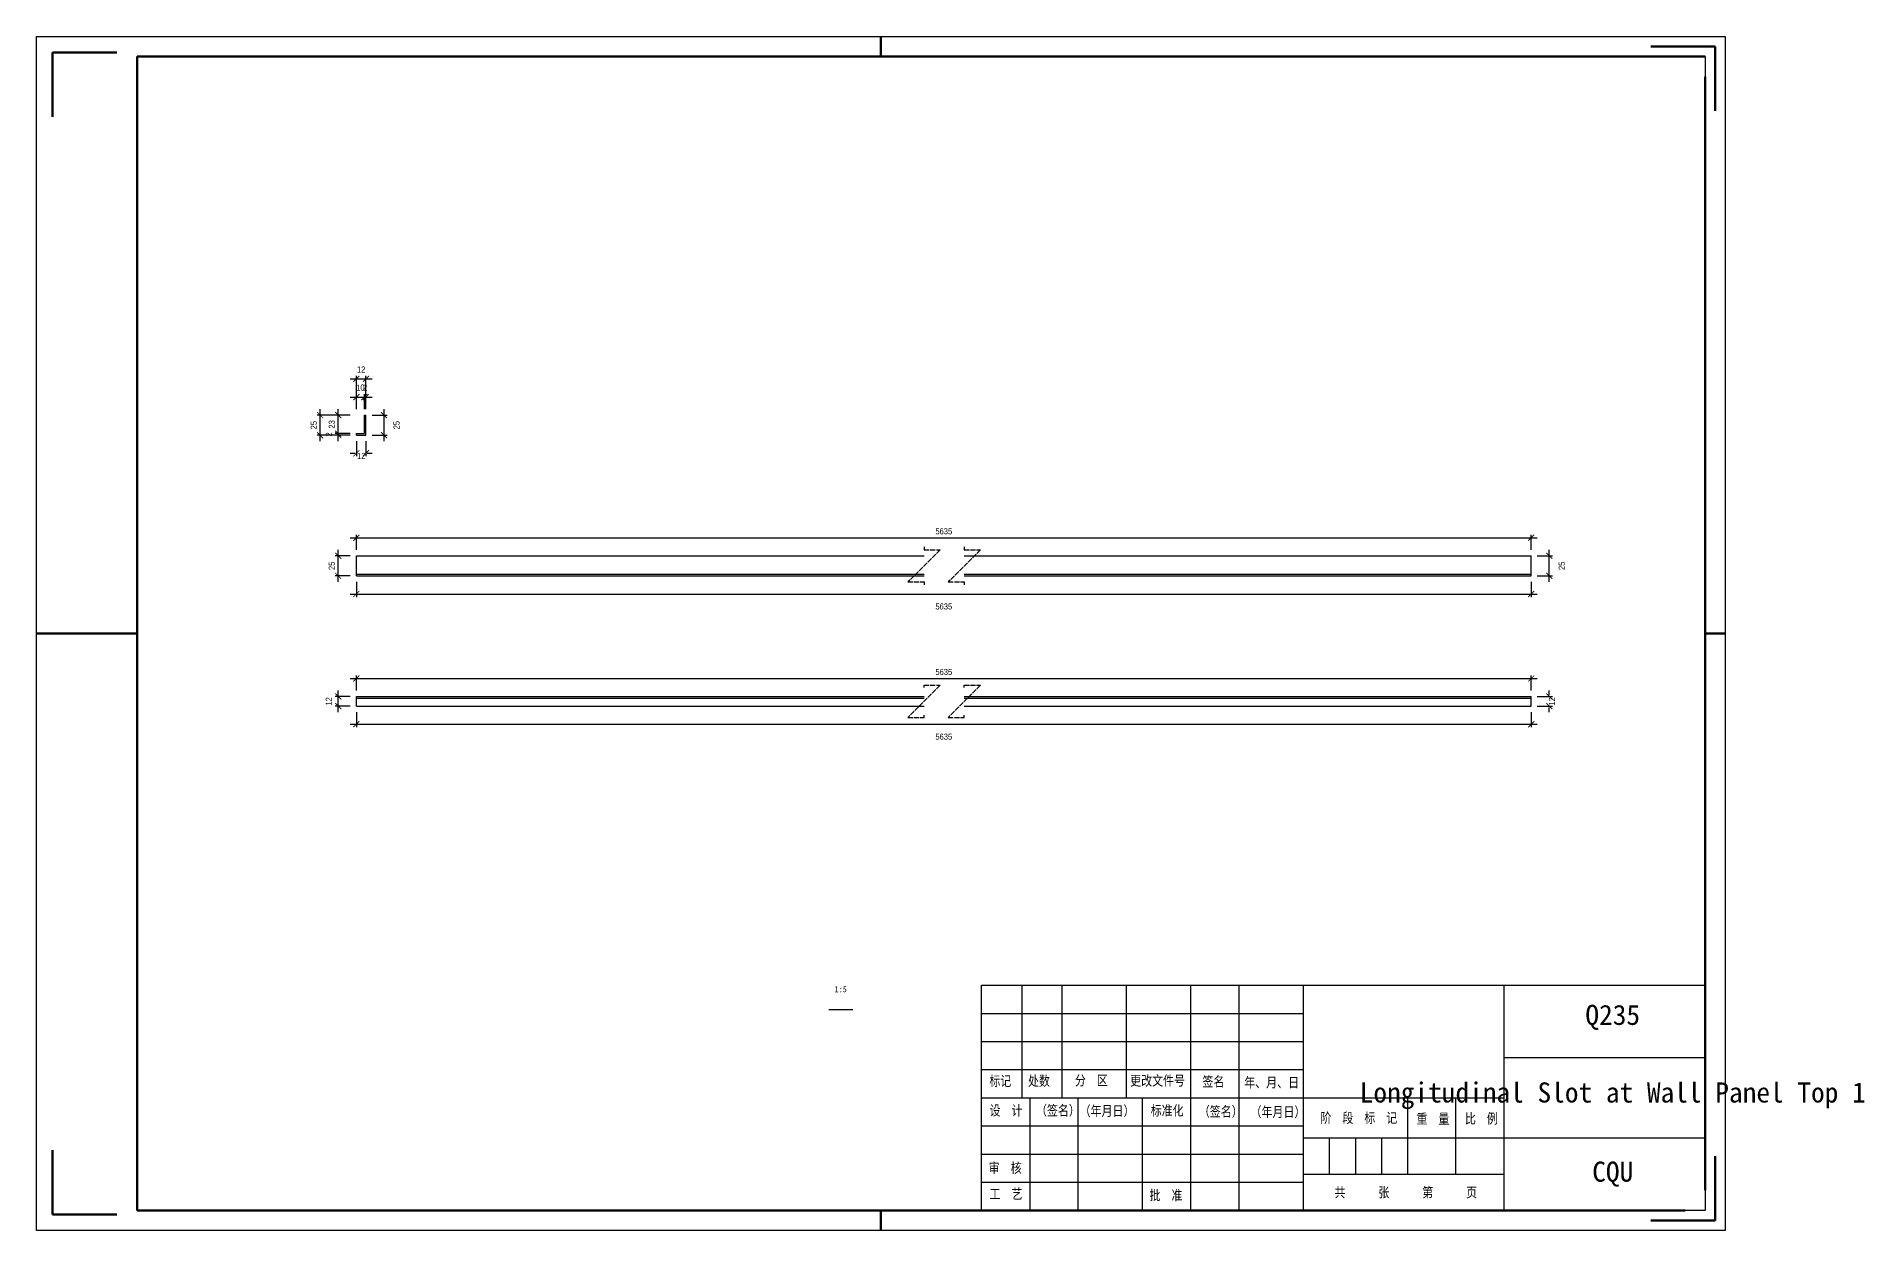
# Model space of a CAD drawing. Header units: millimetres. Extents: x 0 to 1925, y 0 to 4345.
# Drawn here: x 1470 to 1924.6, y 2569 to 2866 of the extents above; entities that cross this region are included whole.
import ezdxf

# ---------------------------------------------------------------- set-up
doc = ezdxf.new("R2010")
doc.units = ezdxf.units.MM
doc.linetypes.add('DASHED', pattern=[1.524, 1.27, -0.254])
doc.layers.add('总内框线', color=7, linetype='Continuous', lineweight=50)
doc.layers.add('总外框线', color=7, linetype='Continuous', lineweight=30)
doc.styles.add('OpenSansCondensed-Light', font='OpenSansCondensed-Light.ttf')
doc.styles.add('陈杰（2）', font='gbenor.shx', dxfattribs={"width": 0.8, "bigfont": 'gbcbig.shx'})
doc.dimstyles.new('EZDXF', dxfattribs={"dimtxt": 0.25, "dimasz": 0.175, "dimexe": 0.375, "dimexo": 0.125, "dimgap": 0.1, "dimtad": 1, "dimlfac": 100, "dimzin": 12, "dimdsep": 46, "dimtxsty": 'OpenSansCondensed-Light', "dimblk": 'ARCHTICK', "dimcen": 2.5, "dimazin": 3, "dimtfac": 0.5, "dimtmove": 2, "dimatfit": 3, "dimarcsym": 0})

msp = doc.modelspace()

# ---------------------------------------------------------------- texts
at = {"attachment_point": 5}
for s, insert, char_height in [('1:5', (1670, 2629), 1.5), ('Q235', (1862, 2622), 5), ('Longitudinal Slot at Wall Panel Top 1', (1862, 2602.5), 5), ('CQU', (1862, 2583), 5)]:
    msp.add_mtext(s, dxfattribs=dict(at, insert=insert, char_height=char_height))
at = {"char_height": 2.5, "width": 93.0192856, "attachment_point": 1, "style": '陈杰（2）'}
for s, insert in [('{\\fSimSun|b0|i0|c134|p2;标记}', (1706.95482, 2607.44053)), ('{\\fSimSun|b0|i0|c134|p2;处数}', (1716.57596, 2607.45543)), ('{\\fSimSun|b0|i0|c134|p2;分\u3000区}', (1728.23692, 2607.57959)), ('{\\fSimSun|b0|i0|c134|p2;更改文件号}', (1741.97169, 2607.52496)), ('{\\fSimSun|b0|i0|c134|p2;签名}', (1759.95608, 2607.2667)), ('{\\fSimSun|b0|i0|c134|p2;年、月、日}', (1770.35064, 2607.07301)), ('{\\fSimSun|b0|i0|c134|p2;设\u3000计}', (1707.01432, 2600.10007)), ('{\\fSimSun|b0|i0|c134|p2;（签名）}', (1718.55629, 2600.10007)), ('{\\fSimSun|b0|i0|c134|p2;\u3000（年月日）}', (1726.68156, 2599.98584)), ('{\\fSimSun|b0|i0|c134|p2;标准化}', (1747.08823, 2600.08517)), ('{\\fSimSun|b0|i0|c134|p2;（签名）}', (1759.05516, 2599.83685)), ('{\\fSimSun|b0|i0|c134|p2;（年月日）}', (1771.923, 2599.73752)), ('{\\fSimSun|b0|i0|c134|p2;阶\u3000段\u3000标\u3000记}', (1789.30395, 2598.25254)), ('{\\fSimSun|b0|i0|c134|p2;重\u3000量}', (1813.18681, 2598.02408)), ('{\\fSimSun|b0|i0|c134|p2;比\u3000例}', (1825.23873, 2598.09361)), ('{\\fSimSun|b0|i0|c134|p2;审\u3000核}', (1706.81034, 2585.83138)), ('{\\fSimSun|b0|i0|c134|p2;工\u3000艺}', (1707.01432, 2579.34515)), ('{\\fSimSun|b0|i0|c134|p2;批\u3000准}', (1746.78226, 2579.0273)), ('{\\fSimSun|b0|i0|c134|p2;共\u3000\u3000\u3000张\u3000\u3000\u3000第\u3000\u3000\u3000页}', (1792.79713, 2579.72757))]:
    msp.add_mtext(s, dxfattribs=dict(at, insert=insert))

# ---------------------------------------------------------------- blocks, each defined once
blk = doc.blocks.new('_ARCHTICK')
at = {"color": 0, "linetype": 'ByBlock', "const_width": 0.15}
blk.add_lwpolyline([(-0.5, -0.5), (0.5, 0.5)], dxfattribs=at)

# ---------------------------------------------------------------- dimensions: what is measured, and where the dimension line sits
for base, p1, p2, location, text, override in [((1549.52901, 2780.825), (1549.52901, 2771.825), (1551.92901, 2771.825), (1550.72901, 2783.175), '12', {"dimtxt": 1.5, "dimasz": 1.5, "dimexe": 0.75, "dimexo": 1.5, "dimtad": 1, "dimlfac": 5, "dimblk": 'ARCHTICK', "dimsah": 0, "dimtsz": 0, "dimdle": 1.5, "dimtmove": 2}), ((1549.52901, 2762.325), (1549.52901, 2766.825), (1551.92901, 2766.825), (1550.72901, 2761.675), '12', {"dimtxt": 1.5, "dimasz": 1.5, "dimexe": 0.75, "dimexo": 1.5, "dimtad": 4, "dimlfac": 5, "dimblk": 'ARCHTICK', "dimsah": 0, "dimtsz": 0, "dimdle": 1.5, "dimtmove": 2}), ((1549.52901, 2741.325), (1549.52901, 2736.825), (1841.72901, 2736.825), (1695.62901, 2742.925), '5635', {"dimtxt": 1.5, "dimasz": 1.5, "dimexe": 0.75, "dimexo": 1.5, "dimtad": 1, "dimlfac": 5, "dimblk": 'ARCHTICK', "dimsah": 0, "dimtsz": 0, "dimdle": 1.5, "dimtmove": 2}), ((1549.52901, 2727.325), (1549.52901, 2731.825), (1841.72901, 2731.825), (1695.62901, 2724.225), '5635', {"dimtxt": 1.5, "dimasz": 1.5, "dimexe": 0.75, "dimexo": 1.5, "dimtad": 4, "dimlfac": 5, "dimblk": 'ARCHTICK', "dimsah": 0, "dimtsz": 0, "dimdle": 1.5, "dimtmove": 2}), ((1549.52901, 2706.325), (1549.52901, 2701.825), (1841.72901, 2701.825), (1695.62901, 2707.925), '5635', {"dimtxt": 1.5, "dimasz": 1.5, "dimexe": 0.75, "dimexo": 1.5, "dimtad": 1, "dimlfac": 5, "dimblk": 'ARCHTICK', "dimsah": 0, "dimtsz": 0, "dimdle": 1.5, "dimtmove": 2}), ((1549.52901, 2694.925), (1549.52901, 2699.425), (1841.72901, 2699.425), (1695.62901, 2691.825), '5635', {"dimtxt": 1.5, "dimasz": 1.5, "dimexe": 0.75, "dimexo": 1.5, "dimtad": 4, "dimlfac": 5, "dimblk": 'ARCHTICK', "dimsah": 0, "dimtsz": 0, "dimdle": 1.5, "dimtmove": 2})]:
    msp.add_linear_dim(base=base, p1=p1, p2=p2, location=location, text=text, dimstyle='EZDXF', override=override).render()
for base, p1, p2, location in [((1549.52901, 2776.325), (1549.52901, 2771.825), (1551.52901, 2771.825), (1550.52901, 2778.675)), ((1551.52901, 2776.325), (1551.52901, 2771.825), (1551.92901, 2771.825), (1551.72901, 2778.675))]:
    msp.add_linear_dim(base=base, p1=p1, p2=p2, location=location, dimstyle='EZDXF', override={"dimtxt": 1.5, "dimasz": 1.5, "dimexe": 0.75, "dimexo": 1.5, "dimtad": 1, "dimlfac": 5, "dimblk": 'ARCHTICK', "dimsah": 0, "dimtsz": 0, "dimdle": 1.5, "dimtmove": 2}).render()
for base, p1, p2, location, text, override in [((1540.52901, 2766.825), (1549.52901, 2766.825), (1549.52901, 2771.825), (1538.92901, 2769.325), '25', {"dimtxt": 1.5, "dimasz": 1.5, "dimexe": 0.75, "dimexo": 1.5, "dimtad": 1, "dimlfac": 5, "dimblk": 'ARCHTICK', "dimsah": 0, "dimtsz": 0, "dimdle": 1.5, "dimtmove": 2}), ((1556.42901, 2766.825), (1551.92901, 2766.825), (1551.92901, 2771.825), (1559.52901, 2769.325), '25', {"dimtxt": 1.5, "dimasz": 1.5, "dimexe": 0.75, "dimexo": 1.5, "dimtad": 4, "dimlfac": 5, "dimblk": 'ARCHTICK', "dimsah": 0, "dimtsz": 0, "dimdle": 1.5, "dimtmove": 2}), ((1545.02901, 2731.825), (1549.52901, 2731.825), (1549.52901, 2736.825), (1543.42901, 2734.325), '25', {"dimtxt": 1.5, "dimasz": 1.5, "dimexe": 0.75, "dimexo": 1.5, "dimtad": 1, "dimlfac": 5, "dimblk": 'ARCHTICK', "dimsah": 0, "dimtsz": 0, "dimdle": 1.5, "dimtmove": 2}), ((1846.22901, 2731.825), (1841.72901, 2731.825), (1841.72901, 2736.825), (1849.32901, 2734.325), '25', {"dimtxt": 1.5, "dimasz": 1.5, "dimexe": 0.75, "dimexo": 1.5, "dimtad": 4, "dimlfac": 5, "dimblk": 'ARCHTICK', "dimsah": 0, "dimtsz": 0, "dimdle": 1.5, "dimtmove": 2}), ((1545.02901, 2699.425), (1549.52901, 2699.425), (1549.52901, 2701.825), (1542.67901, 2700.625), '12', {"dimtxt": 1.5, "dimasz": 1.5, "dimexe": 0.75, "dimexo": 1.5, "dimtad": 1, "dimlfac": 5, "dimblk": 'ARCHTICK', "dimsah": 0, "dimtsz": 0, "dimdle": 1.5, "dimtmove": 2}), ((1846.22901, 2699.425), (1841.72901, 2699.425), (1841.72901, 2701.825), (1846.87901, 2700.625), '12', {"dimtxt": 1.5, "dimasz": 1.5, "dimexe": 0.75, "dimexo": 1.5, "dimtad": 4, "dimlfac": 5, "dimblk": 'ARCHTICK', "dimsah": 0, "dimtsz": 0, "dimdle": 1.5, "dimtmove": 2})]:
    msp.add_linear_dim(base=base, p1=p1, p2=p2, angle=90, location=location, text=text, dimstyle='EZDXF', override=override).render()
for base, p1, p2, location in [((1545.02901, 2767.225), (1549.52901, 2767.225), (1549.52901, 2771.825), (1543.42901, 2769.525)), ((1545.02901, 2766.825), (1549.52901, 2766.825), (1549.52901, 2767.225), (1542.67901, 2767.025))]:
    msp.add_linear_dim(base=base, p1=p1, p2=p2, angle=90, location=location, dimstyle='EZDXF', override={"dimtxt": 1.5, "dimasz": 1.5, "dimexe": 0.75, "dimexo": 1.5, "dimtad": 1, "dimlfac": 5, "dimblk": 'ARCHTICK', "dimsah": 0, "dimtsz": 0, "dimdle": 1.5, "dimtmove": 2}).render()

# ---------------------------------------------------------------- linework, layer by layer
for p, q in [((1885, 2861), (1885, 2676)), ((1551.52901, 2767.225), (1551.52901, 2771.825)), ((1551.52901, 2771.825), (1551.92901, 2771.825)), ((1551.92901, 2766.825), (1551.92901, 2771.825)), ((1549.52901, 2766.825), (1549.52901, 2767.225)), ((1549.52901, 2767.225), (1551.52901, 2767.225)), ((1549.52901, 2766.825), (1551.92901, 2766.825)), ((1549.52901, 2732.225), (1549.52901, 2736.825)), ((1549.52901, 2736.825), (1690.72901, 2736.825)), ((1700.72901, 2736.825), (1841.72901, 2736.825)), ((1841.72901, 2732.225), (1841.72901, 2736.825)), ((1549.52901, 2731.825), (1549.52901, 2732.225)), ((1549.52901, 2732.225), (1690.72901, 2732.225)), ((1700.72901, 2732.225), (1841.72901, 2732.225)), ((1841.72901, 2731.825), (1841.72901, 2732.225)), ((1549.52901, 2731.825), (1690.72901, 2731.825)), ((1700.72901, 2731.825), (1841.72901, 2731.825)), ((1549.52901, 2701.425), (1549.52901, 2701.825)), ((1549.52901, 2701.825), (1690.72901, 2701.825)), ((1549.52901, 2701.425), (1690.72901, 2701.425)), ((1549.52901, 2699.425), (1549.52901, 2701.425)), ((1700.72901, 2701.825), (1841.72901, 2701.825)), ((1700.72901, 2701.425), (1841.72901, 2701.425)), ((1841.72901, 2701.425), (1841.72901, 2701.825)), ((1841.72901, 2699.425), (1841.72901, 2701.425)), ((1549.52901, 2699.425), (1690.72901, 2699.425)), ((1700.72901, 2699.425), (1841.72901, 2699.425)), ((1705, 2630), (1885, 2630)), ((1705, 2574), (1705, 2630)), ((1715, 2630), (1715, 2602)), ((1725, 2630), (1725, 2602)), ((1741, 2630), (1741, 2602)), ((1757, 2630), (1757, 2602)), ((1769, 2630), (1769, 2574)), ((1785, 2630), (1785, 2574)), ((1835, 2574), (1835, 2630)), ((1885, 2630), (1885, 2574)), ((1667, 2624), (1673, 2624)), ((1705, 2623), (1785, 2623)), ((1705, 2616), (1785, 2616)), ((1835, 2612), (1885, 2612)), ((1705, 2609), (1785, 2609)), ((1705, 2602), (1835, 2602)), ((1717, 2602), (1717, 2574)), ((1729, 2602), (1729, 2574)), ((1745, 2602), (1745, 2574)), ((1757, 2602), (1757, 2574)), ((1811, 2583), (1811, 2602)), ((1823, 2583), (1823, 2602)), ((1705, 2595), (1785, 2595)), ((1785, 2592), (1835, 2592)), ((1791.5, 2592), (1791.5, 2583)), ((1798, 2592), (1798, 2583)), ((1804.5, 2592), (1804.5, 2583)), ((1835, 2592), (1885, 2592)), ((1705, 2588), (1785, 2588)), ((1785, 2583), (1835, 2583)), ((1705, 2581), (1785, 2581)), ((1885, 2574), (1705, 2574))]:
    msp.add_line(p, q)
at = {"linetype": 'DASHED'}
for p, q in [((1694.72901, 2738.325), (1686.72901, 2730.325)), ((1690.72901, 2739.075), (1690.72901, 2738.325)), ((1690.72901, 2738.325), (1694.72901, 2738.325)), ((1704.72901, 2738.325), (1696.72901, 2730.325)), ((1700.72901, 2739.075), (1700.72901, 2738.325)), ((1700.72901, 2738.325), (1704.72901, 2738.325)), ((1686.72901, 2730.325), (1690.72901, 2730.325)), ((1690.72901, 2730.325), (1690.72901, 2729.575)), ((1696.72901, 2730.325), (1700.72901, 2730.325)), ((1700.72901, 2730.325), (1700.72901, 2729.575)), ((1694.72901, 2704.625), (1686.72901, 2696.625)), ((1690.72901, 2704.075), (1690.72901, 2704.625)), ((1690.72901, 2704.625), (1694.72901, 2704.625)), ((1704.72901, 2704.625), (1696.72901, 2696.625)), ((1700.72901, 2704.075), (1700.72901, 2704.625)), ((1700.72901, 2704.625), (1704.72901, 2704.625)), ((1686.72901, 2696.625), (1690.72901, 2696.625)), ((1690.72901, 2696.625), (1690.72901, 2697.175)), ((1696.72901, 2696.625), (1700.72901, 2696.625)), ((1700.72901, 2696.625), (1700.72901, 2697.175))]:
    msp.add_line(p, q, dxfattribs=at)
at = {"layer": '总内框线'}
for p, q in [((1680, 2861), (1680, 2866)), ((1474, 2862), (1474, 2846)), ((1474, 2862), (1490, 2862)), ((1495, 2574), (1495, 2861)), ((1495, 2861), (1885, 2861)), ((1887.5, 2863.5), (1871.5, 2863.5)), ((1887.5, 2863.5), (1887.5, 2847.5)), ((1885, 2856), (1885, 2579)), ((1470, 2717.5), (1495, 2717.5)), ((1885, 2717.5), (1890, 2717.5)), ((1474, 2573), (1474, 2589)), ((1887.5, 2571.5), (1887.5, 2587.5)), ((1880, 2574), (1495, 2574)), ((1680, 2569), (1680, 2574)), ((1474, 2573), (1490, 2573)), ((1887.5, 2571.5), (1871.5, 2571.5))]:
    msp.add_line(p, q, dxfattribs=at)
at = {"layer": '总外框线'}
for p, q in [((1470, 2569), (1470, 2866)), ((1470, 2866), (1890, 2866)), ((1890, 2866), (1890, 2569)), ((1890, 2569), (1470, 2569))]:
    msp.add_line(p, q, dxfattribs=at)

msp.set_redraw_order([(e.dxf.handle, doc.entitydb.next_handle()) for e in msp.query("TEXT MTEXT ATTDEF DIMENSION ARC_DIMENSION")])  # texts and dimensions are drawn at this point

doc.saveas('drawing.dxf')
